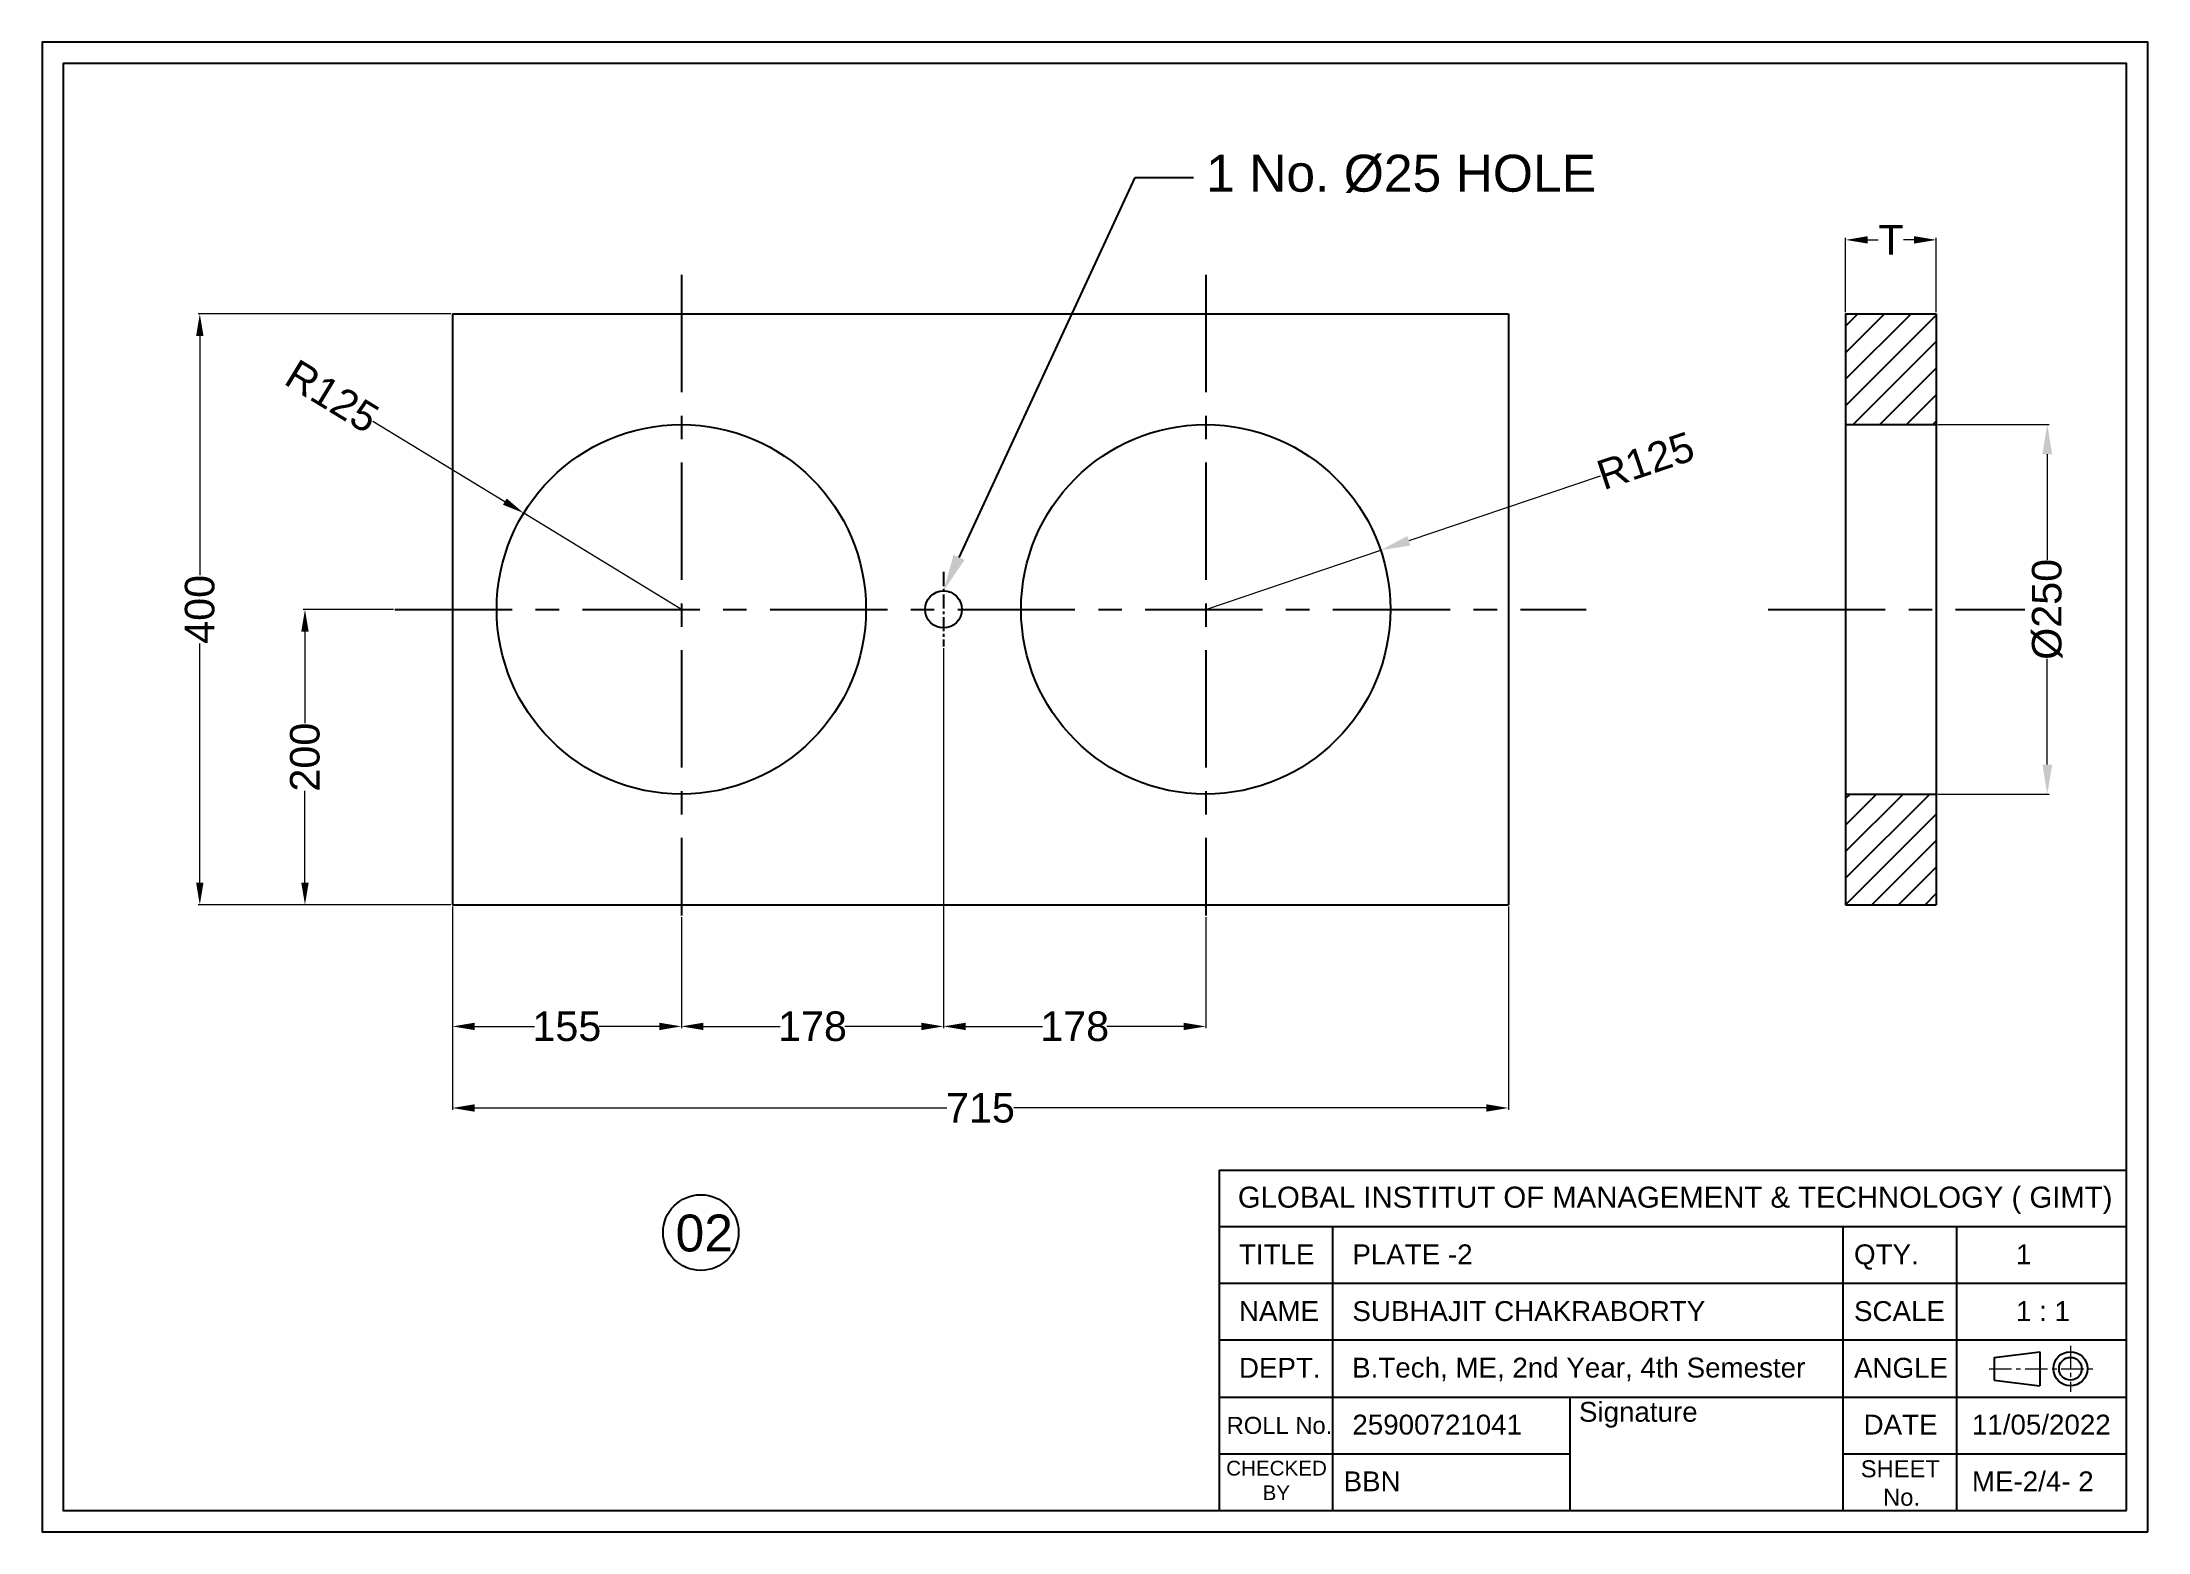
# Model space of a CAD drawing. Header units: millimetres. Extents: x 215 to 15965, y -6575 to 857.
# Drawn here: x 5664 to 7089, y -6450 to -5442 of the extents above; entities that cross this region are included whole.
import ezdxf
from ezdxf import colors
from ezdxf.entities.mleader import LeaderData, LeaderLine
from ezdxf.math import Vec2, Vec3

# ---------------------------------------------------------------- set-up
doc = ezdxf.new("R2010")
doc.units = ezdxf.units.MM
doc.linetypes.add('CENTER', pattern=[50.8, 31.75, -6.35, 6.35, -6.35])
doc.styles.get("Standard").update_dxf_attribs({"font": 'arial.ttf'})
doc.dimstyles.new('BIJU SP. D-LINE', dxfattribs={"dimtxt": 6, "dimasz": 5.5, "dimexe": 1.25, "dimexo": 1, "dimtad": 0, "dimdec": 0, "dimdsep": 46, "dimtxsty": 'Standard', "dimcen": 2.5, "dimclrd": 200, "dimclre": 200, "dimclrt": 256, "dimadec": 0, "dimazin": 0, "dimtm": 1e-09, "dimtfac": 1, "dimtdec": 0, "dimtmove": 0, "dimatfit": 3, "dimfxl": 0, "dimlwd": 13, "dimlwe": 13, "dimarcsym": 0})

msp = doc.modelspace()

# ---------------------------------------------------------------- texts
at = {"char_height": 25, "attachment_point": 1}
for s, width, insert in [('1 No. %%C25 HOLE', 277.891, (6451.8, -5517.8)), ('02', 42.736, (6092.6, -6234.9))]:
    msp.add_mtext_dynamic_manual_height_columns(s, width=width, gutter_width=12.5, heights=[0], dxfattribs=dict(at, insert=insert))

# ---------------------------------------------------------------- blocks, each defined once
blk = doc.blocks.new('*D550')
at = {"color": 200, "lineweight": 13, "transparency": 16777216}
for p, q in [((5901.6, -5825.4), (5840.4, -5825.4)), ((5841.7, -5840.4), (5841.7, -5902.5)), ((5841.7, -6010.4), (5841.7, -5948.2)), ((5940.5, -6025.4), (5840.4, -6025.4))]:
    blk.add_line(p, q, dxfattribs=at)
at = {"color": 200, "transparency": 16777216}
for points in [[(5839.2, -5840.4), (5844.2, -5840.4), (5841.7, -5825.4)], [(5839.2, -6010.4), (5844.2, -6010.4), (5841.7, -6025.4)]]:
    blk.add_solid(points, dxfattribs=at)
at = {"layer": 'Defpoints', "color": 0, "transparency": 16777216}
for p in [(5841.7, -5825.4), (5902.6, -5825.4), (5941.5, -6025.4)]:
    blk.add_point(p, dxfattribs=at)
at = {"transparency": 16777216, "insert": (5841.7, -5925.4), "char_height": 20, "attachment_point": 5, "rotation": 90}
blk.add_mtext('200', dxfattribs=at)
blk = doc.blocks.new('*D551')
at = {"color": 200, "lineweight": 13, "transparency": 16777216}
for p, q in [((5941.5, -6026.4), (5941.5, -6108.8)), ((6096.5, -6033.6), (6096.5, -6108.8)), ((5956.5, -6107.6), (5997.2, -6107.6)), ((6081.5, -6107.6), (6040.9, -6107.6))]:
    blk.add_line(p, q, dxfattribs=at)
at = {"color": 200, "transparency": 16777216}
for points in [[(5956.5, -6105.1), (5956.5, -6110.1), (5941.5, -6107.6)], [(6081.5, -6105.1), (6081.5, -6110.1), (6096.5, -6107.6)]]:
    blk.add_solid(points, dxfattribs=at)
at = {"layer": 'Defpoints', "color": 0, "transparency": 16777216}
for p in [(5941.5, -6025.4), (6096.5, -6032.6), (6096.5, -6107.6)]:
    blk.add_point(p, dxfattribs=at)
at = {"transparency": 16777216, "insert": (6019, -6107.6), "char_height": 20, "attachment_point": 5}
blk.add_mtext('155', dxfattribs=at)
blk = doc.blocks.new('*D552')
at = {"color": 200, "lineweight": 13, "transparency": 16777216}
for p, q in [((6274, -5851.6), (6274, -6108.8)), ((6096.5, -6033.6), (6096.5, -6108.8)), ((6111.5, -6107.6), (6163.5, -6107.6)), ((6259, -6107.6), (6207.1, -6107.6))]:
    blk.add_line(p, q, dxfattribs=at)
at = {"color": 200, "transparency": 16777216}
for points in [[(6111.5, -6105.1), (6111.5, -6110.1), (6096.5, -6107.6)], [(6259, -6105.1), (6259, -6110.1), (6274, -6107.6)]]:
    blk.add_solid(points, dxfattribs=at)
at = {"layer": 'Defpoints', "color": 0, "transparency": 16777216}
for p in [(6274, -5850.6), (6096.5, -6032.6), (6274, -6107.6)]:
    blk.add_point(p, dxfattribs=at)
at = {"transparency": 16777216, "insert": (6185.3, -6107.6), "char_height": 20, "attachment_point": 5}
blk.add_mtext('178', dxfattribs=at)
blk = doc.blocks.new('*D553')
at = {"color": 200, "lineweight": 13, "transparency": 16777216}
for p, q in [((6274, -5851.6), (6274, -6108.8)), ((6451.5, -6033.6), (6451.5, -6108.8)), ((6289, -6107.6), (6341, -6107.6)), ((6436.5, -6107.6), (6384.6, -6107.6))]:
    blk.add_line(p, q, dxfattribs=at)
at = {"color": 200, "transparency": 16777216}
for points in [[(6289, -6105.1), (6289, -6110.1), (6274, -6107.6)], [(6436.5, -6105.1), (6436.5, -6110.1), (6451.5, -6107.6)]]:
    blk.add_solid(points, dxfattribs=at)
at = {"layer": 'Defpoints', "color": 0, "transparency": 16777216}
for p in [(6274, -5850.6), (6451.5, -6032.6), (6451.5, -6107.6)]:
    blk.add_point(p, dxfattribs=at)
at = {"transparency": 16777216, "insert": (6362.8, -6107.6), "char_height": 20, "attachment_point": 5}
blk.add_mtext('178', dxfattribs=at)
blk = doc.blocks.new('*D554')
at = {"color": 200, "lineweight": 13, "transparency": 16777216}
for p, q in [((6718.6, -5735.3), (6588.9, -5779)), ((6451.5, -5825.4), (6570, -5785.4))]:
    blk.add_line(p, q, dxfattribs=at)
at = {"color": 200, "transparency": 16777216}
blk.add_solid([(6587.9, -5775.8), (6590, -5782.2), (6570, -5785.4)], dxfattribs=at)
at = {"layer": 'Defpoints', "color": 0, "transparency": 16777216}
for p in [(6570, -5785.4), (6451.5, -5825.4)]:
    blk.add_point(p, dxfattribs=at)
at = {"transparency": 16777216, "insert": (6749.3, -5724.9), "char_height": 20, "attachment_point": 5, "rotation": 18.6401}
blk.add_mtext('R125', dxfattribs=at)
blk = doc.blocks.new('*D555')
at = {"color": 200, "lineweight": 13, "transparency": 16777216}
for p, q in [((5887.7, -5698.1), (5977, -5752.5)), ((6096.5, -5825.4), (5989.8, -5760.3))]:
    blk.add_line(p, q, dxfattribs=at)
at = {"color": 200, "transparency": 16777216}
blk.add_solid([(5978.3, -5750.4), (5975.7, -5754.6), (5989.8, -5760.3)], dxfattribs=at)
at = {"layer": 'Defpoints', "color": 0, "transparency": 16777216}
for p in [(5989.8, -5760.3), (6096.5, -5825.4)]:
    blk.add_point(p, dxfattribs=at)
at = {"transparency": 16777216, "insert": (5860.1, -5681.3), "char_height": 20, "attachment_point": 5, "rotation": 328.6404}
blk.add_mtext('R125', dxfattribs=at)
blk = doc.blocks.new('A$C4B4E27E4')
for p, q in [((166, 51), (166, 3)), ((166, 51), (294, 51)), ((294, 3), (294, 51)), ((294, 43), (166, 43)), ((182, 43), (182, 3)), ((254, 43), (254, 3)), ((270, 43), (270, 3)), ((294, 35), (166, 35)), ((294, 27), (166, 27)), ((275.35, 24.6), (281.75, 25.4)), ((275.35, 24.6), (275.35, 21.4)), ((281.75, 25.4), (281.75, 20.6)), ((275.35, 21.4), (281.75, 20.6)), ((166, 19), (294, 19)), ((215.52, 3), (215.52, 19)), ((166, 11), (215.52, 11)), ((254, 11), (294, 11)), ((166, 3), (294, 3))]:
    blk.add_line(p, q)
at = {"color": 6, "linetype": 'CENTER', "lineweight": 13, "ltscale": 0.1}
for p, q in [((286.08, 26.24), (286.08, 19.76)), ((274.62, 23), (289.46, 23))]:
    blk.add_line(p, q, dxfattribs=at)
at = {"color": 0}
for points in [[(297, 0), (297, 210), (0, 210), (0, 0)], [(294, 3), (294, 207), (3, 207), (3, 3)]]:
    blk.add_lwpolyline(points, close=True, dxfattribs=at)
for radius in [2.4, 1.6]:
    blk.add_circle((286.08, 23), radius)
at = {"attachment_point": 1}
for s, width, insert, char_height in [('GLOBAL INSTITUT OF MANAGEMENT & TECHNOLOGY ( GIMT)', 221.6791, (168.66, 48.66), 2.96), ('TITLE', 160, (168.81, 40.52), 2.8), ('PLATE -2', 95.9255, (184.81, 40.52), 2.8), ('QTY. ', 160, (255.56, 40.52), 2.8), ('1 ', 160, (278.4, 40.52), 2.8), ('NAME', 160, (168.81, 32.52), 2.8), ('SUBHAJIT CHAKRABORTY', 160, (184.81, 32.52), 2.8), ('SCALE', 160, (255.56, 32.52), 2.8), ('1 : 1', 160, (278.4, 32.52), 2.8), ('DEPT.', 160, (168.81, 24.52), 2.8), ('B.Tech, ME, 2nd Year, 4th Semester ', 160, (184.78, 24.55), 2.8), ('ANGLE', 160, (255.56, 24.52), 2.8), ('Signature ', 160, (216.77, 18.32), 2.8), ('ROLL No.', 160, (167.07, 16.21), 2.4), ('25900721041', 160, (184.81, 16.52), 2.8), ('DATE', 160, (256.91, 16.52), 2.8), ('11/05/2022', 160, (272.19, 16.52), 2.8), ('\\pi3.08914;CHECKED\\P\\pi8.22317;BY', 20.087, (163.92, 10.02), 2.08), ('\\pi2.29195,t33.49195;SHEET \\P\\pi5.43683,t36.63683;No.', 15.5443, (254.22, 10.09), 2.4), ('BBN', 160, (183.57, 8.52), 2.8), ('ME-2/4- 2', 160, (272.19, 8.52), 2.8)]:
    blk.add_mtext_dynamic_manual_height_columns(s, width=width, gutter_width=12.5, heights=[0], dxfattribs=dict(at, insert=insert, char_height=char_height))
blk = doc.blocks.new('*D562')
at = {"color": 200, "lineweight": 13, "transparency": 16777216}
for p, q in [((5941.5, -6026.4), (5941.5, -6164.1)), ((6656.5, -6026.4), (6656.5, -6164.1)), ((5956.5, -6162.8), (6276.3, -6162.8)), ((6641.5, -6162.8), (6321.7, -6162.8))]:
    blk.add_line(p, q, dxfattribs=at)
at = {"color": 200, "transparency": 16777216}
for points in [[(5956.5, -6160.3), (5956.5, -6165.3), (5941.5, -6162.8)], [(6641.5, -6160.3), (6641.5, -6165.3), (6656.5, -6162.8)]]:
    blk.add_solid(points, dxfattribs=at)
at = {"layer": 'Defpoints', "color": 0, "transparency": 16777216}
for p in [(5941.5, -6025.4), (6656.5, -6025.4), (6656.5, -6162.8)]:
    blk.add_point(p, dxfattribs=at)
at = {"transparency": 16777216, "insert": (6299, -6162.8), "char_height": 20, "attachment_point": 5}
blk.add_mtext('715', dxfattribs=at)
blk = doc.blocks.new('*D563')
at = {"color": 200, "lineweight": 13, "transparency": 16777216}
for p, q in [((5940.5, -5625.4), (5769.3, -5625.4)), ((5770.5, -5640.4), (5770.5, -5802.3)), ((5770.5, -6010.4), (5770.5, -5848.4)), ((5940.5, -6025.4), (5769.3, -6025.4))]:
    blk.add_line(p, q, dxfattribs=at)
at = {"color": 200, "transparency": 16777216}
for points in [[(5768, -5640.4), (5773, -5640.4), (5770.5, -5625.4)], [(5768, -6010.4), (5773, -6010.4), (5770.5, -6025.4)]]:
    blk.add_solid(points, dxfattribs=at)
at = {"layer": 'Defpoints', "color": 0, "transparency": 16777216}
for p in [(5941.5, -5625.4), (5770.5, -6025.4), (5941.5, -6025.4)]:
    blk.add_point(p, dxfattribs=at)
at = {"transparency": 16777216, "insert": (5770.5, -5825.4), "char_height": 20, "attachment_point": 5, "rotation": 90}
blk.add_mtext('400', dxfattribs=at)
blk = doc.blocks.new('*D564')
at = {"color": 200, "lineweight": 13, "transparency": 16777216}
for p, q in [((6884.7, -5624.4), (6884.7, -5574.1)), ((6899.7, -5575.4), (6906.8, -5575.4)), ((6931.1, -5575.4), (6923.9, -5575.4)), ((6946.1, -5624.4), (6946.1, -5574.1))]:
    blk.add_line(p, q, dxfattribs=at)
at = {"color": 200, "transparency": 16777216}
for points in [[(6899.7, -5572.9), (6899.7, -5577.9), (6884.7, -5575.4)], [(6931.1, -5572.9), (6931.1, -5577.9), (6946.1, -5575.4)]]:
    blk.add_solid(points, dxfattribs=at)
at = {"layer": 'Defpoints', "color": 0, "transparency": 16777216}
for p in [(6946.1, -5575.4), (6884.7, -5625.4), (6946.1, -5625.4)]:
    blk.add_point(p, dxfattribs=at)
at = {"transparency": 16777216, "insert": (6915.4, -5575.4), "char_height": 20, "attachment_point": 5}
blk.add_mtext('T', dxfattribs=at)
blk = doc.blocks.new('*D574')
at = {"color": 200, "lineweight": 13, "transparency": 16777216}
for p, q in [((6947.1, -5700.4), (7022.5, -5700.4)), ((7021.2, -5720.4), (7021.2, -5791.8)), ((7021.2, -5930.4), (7021.2, -5858.9)), ((6947.1, -5950.4), (7022.5, -5950.4))]:
    blk.add_line(p, q, dxfattribs=at)
at = {"color": 200, "transparency": 16777216}
for points in [[(7017.9, -5720.4), (7024.6, -5720.4), (7021.2, -5700.4)], [(7017.9, -5930.4), (7024.6, -5930.4), (7021.2, -5950.4)]]:
    blk.add_solid(points, dxfattribs=at)
at = {"layer": 'Defpoints', "color": 0, "transparency": 16777216}
for p in [(6946.1, -5700.4), (6946.1, -5950.4), (7021.2, -5950.4)]:
    blk.add_point(p, dxfattribs=at)
at = {"transparency": 16777216, "insert": (7021.2, -5825.4), "char_height": 20, "attachment_point": 5, "rotation": 90}
blk.add_mtext('%%C250', dxfattribs=at)

# ---------------------------------------------------------------- dimensions: what is measured, and where the dimension line sits
dim = msp.add_linear_dim(base=(6946.1, -5575.4), p1=(6884.7, -5625.4), p2=(6946.1, -5625.4), text='T', dimstyle='BIJU SP. D-LINE', override={"dimtxt": 20, "dimasz": 15})
dim.commit()
dim.dimension.update_dxf_attribs({"geometry": '*D564', "text_midpoint": (6915.4, -5575.4)})
for base, p1, p2, picture, middle in [((5770.5, -6025.4), (5941.5, -5625.4), (5941.5, -6025.4), '*D563', (5770.5, -5825.4)), ((5841.7, -5825.4), (5941.5, -6025.4), (5902.6, -5825.4), '*D550', (5841.7, -5925.4))]:
    dim = msp.add_linear_dim(base=base, p1=p1, p2=p2, angle=90, dimstyle='BIJU SP. D-LINE', override={"dimtxt": 20, "dimasz": 15})
    dim.commit()
    dim.dimension.update_dxf_attribs({"geometry": picture, "text_midpoint": middle})
for center, mpoint, override, picture, middle in [((6096.5, -5825.4), (5989.8, -5760.3), {"dimtxt": 20, "dimasz": 15}, '*D555', (5860.1, -5681.3)), ((6451.5, -5825.4), (6570, -5785.4), {"dimtxt": 20, "dimasz": 20}, '*D554', (6749.3, -5724.9))]:
    dim = msp.add_radius_dim(center=center, mpoint=mpoint, dimstyle='BIJU SP. D-LINE', override=override)
    dim.commit()
    dim.dimension.update_dxf_attribs({"geometry": picture, "text_midpoint": middle, "dimtype": 164})
dim = msp.add_linear_dim(base=(7021.2, -5950.4), p1=(6946.1, -5700.4), p2=(6946.1, -5950.4), angle=90, text='%%C<>', dimstyle='BIJU SP. D-LINE', override={"dimtxt": 20, "dimasz": 20})
dim.commit()
dim.dimension.update_dxf_attribs({"geometry": '*D574', "text_midpoint": (7021.2, -5825.4)})
for base, p1, p2, picture, middle in [((6274.0216914, -6107.575349), (6096.5216914, -6032.595041), (6274.0216914, -5850.5595865), '*D552', (6185.2716914, -6107.575349)), ((6451.5216914, -6107.575349), (6274.0216914, -5850.5595865), (6451.5216914, -6032.595041), '*D553', (6362.7716914, -6107.575349)), ((6096.5, -6107.6), (5941.5, -6025.4), (6096.5, -6032.6), '*D551', (6019, -6107.6)), ((6656.5, -6162.8), (5941.5, -6025.4), (6656.5, -6025.4), '*D562', (6299, -6162.8))]:
    dim = msp.add_linear_dim(base=base, p1=p1, p2=p2, dimstyle='BIJU SP. D-LINE', override={"dimtxt": 20, "dimasz": 15})
    dim.commit()
    dim.dimension.update_dxf_attribs({"geometry": picture, "text_midpoint": middle})

# ---------------------------------------------------------------- hatches: boundary and pattern name
at = {"true_color": 0x58ba48}
h = msp.add_hatch(dxfattribs=at)
h.set_pattern_fill('ANSI31', color=85, scale=4)
h.paths.add_polyline_path([(6946.1, -5625.4), (6884.7, -5625.4), (6884.7, -5700.4), (6946.1, -5700.4)])
h = msp.add_hatch(dxfattribs=at)
h.set_pattern_fill('ANSI31', color=85, scale=4)
h.set_pattern_definition([(45, (393.02, 3036.843), (-8.980256, 8.980256), [])])
h.paths.add_polyline_path([(6946.1, -6025.4), (6946.1, -5950.4), (6884.7, -5950.4), (6884.7, -6025.4)])

# ---------------------------------------------------------------- linework, layer by layer
at = {"color": 1, "linetype": 'CENTER', "ltscale": 2.5}
for p, q in [((6096.5, -5599.1), (6096.5, -6032.6)), ((6451.5, -5599.1), (6451.5, -6032.6)), ((5902.6, -5825.4), (6709, -5825.4)), ((6832.2, -5825.4), (7006.1, -5825.4))]:
    msp.add_line(p, q, dxfattribs=at)
for p, q in [((5941.5, -5625.4), (6656.5, -5625.4)), ((5941.5, -5625.4), (5941.5, -6025.4)), ((6656.5, -5625.4), (6656.5, -6025.4)), ((6884.7, -5625.4), (6946.1, -5625.4)), ((6884.7, -5625.4), (6884.7, -6025.4)), ((6946.1, -5625.4), (6946.1, -6025.4)), ((6884.7, -5700.4), (6946.1, -5700.4)), ((6884.7, -5950.4), (6946.1, -5950.4)), ((5941.5, -6025.4), (6656.5, -6025.4)), ((6884.7, -6025.4), (6946.1, -6025.4))]:
    msp.add_line(p, q)
at = {"color": 1, "linetype": 'CENTER', "ltscale": 0.3}
msp.add_line((6274, -5800.1), (6274, -5850.6), dxfattribs=at)
for centre, radius in [((6096.5, -5825.4), 125), ((6451.5, -5825.4), 125), ((6274, -5825.4), 12.5), ((6109.7, -6247.1), 25.6)]:
    msp.add_circle(centre, radius)

# ---------------------------------------------------------------- block references
at = {"xscale": 4.8, "yscale": 4.8, "zscale": 4.8}
msp.add_blockref('A$C4B4E27E4', (5663.7, -6449.6), dxfattribs=at)

msp.set_redraw_order([(e.dxf.handle, doc.entitydb.next_handle()) for e in msp.query("TEXT MTEXT ATTDEF DIMENSION ARC_DIMENSION")])  # texts and dimensions are drawn at this point

# ---------------------------------------------------------------- leaders
ml = msp.add_multileader_mtext('Standard')
ml.set_content('', color=256)
ml.set_leader_properties(color=6)
ml.build(insert=Vec2(0, 0))
ml.multileader.update_dxf_attribs({"arrow_head_size": 25})
ctx = ml.context
ctx.base_point, ctx.arrow_head_size, ctx.plane_origin = Vec3(6443.3, -5533.3), 25, Vec3(6207.8, -5649.5)
notes = []
notes.append((ctx, [(0, (1, 1, 0), (6403.8, -5533.3), (1, 0), 39.5, [(0, [(6274, -5812.9)], 0, [])])]))
ctx.mtext.insert, ctx.mtext.flow_direction = Vec3(6445.3, -5531.3), 5
for ctx, leaders in notes:
    for number, flags, end, landing, length, lines in leaders:
        leader = LeaderData()
        leader.index, (leader.has_last_leader_line, leader.has_dogleg_vector, leader.attachment_direction) = number, flags
        leader.last_leader_point, leader.dogleg_vector, leader.dogleg_length = Vec3(end), Vec3(landing), length
        for number, points, colour, breaks in lines:
            line = LeaderLine()
            line.index, line.vertices, line.color, line.breaks = number, Vec3.list(points), colors.encode_raw_color(colour), breaks
            leader.lines.append(line)
        ctx.leaders.append(leader)

doc.saveas('drawing.dxf')
